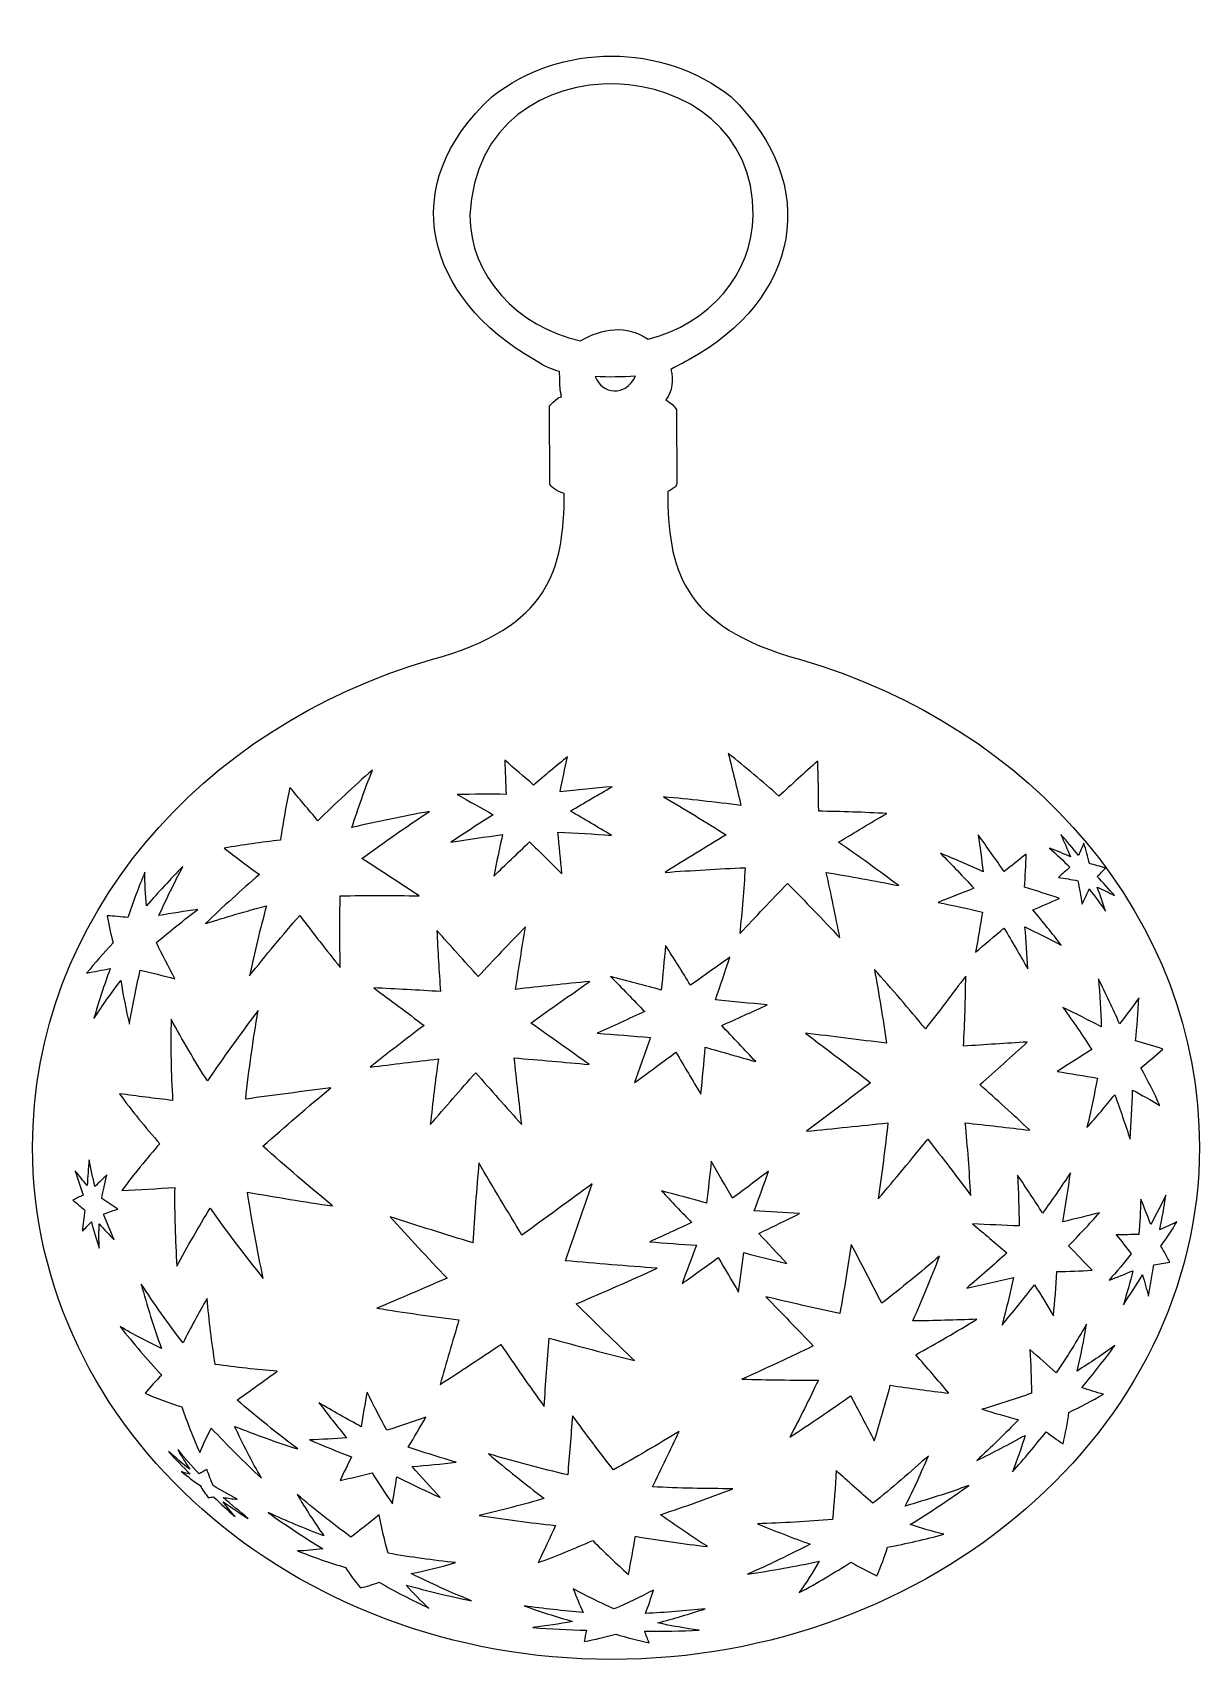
# Model space of a CAD drawing. Header units: centimetres. Extents: x -4.4 to 4.1, y -3.1 to 8.7.
import ezdxf

# ---------------------------------------------------------------- set-up
doc = ezdxf.new("R2010")
doc.units = ezdxf.units.CM
doc.header["$MEASUREMENT"] = 0
doc.layers.add('Layer 1', color=7, linetype='Continuous')

msp = doc.modelspace()

# ---------------------------------------------------------------- linework, layer by layer
at = {"layer": 'Layer 1', "color": 30}
for points, knots in [([(-1.04303, 8.25971), (-1.75202, 7.61265), (-1.52389, 6.79649), (-0.73545, 6.34644), (-0.73545, 6.34644), (-0.64735, 6.29045), (-0.60873, 6.27831), (-0.55355, 6.2621), (-0.55355, 6.2621), (-0.55213, 5.95257), (-0.49248, 6.16427), (-0.62548, 6.01405), (-0.62548, 6.01405), (-0.62548, 6.01405), (-0.623, 5.44602), (-0.623, 5.44602), (-0.623, 5.44602), (-0.623, 5.42776), (-0.58405, 5.39987), (-0.51882, 5.37491), (-0.51882, 5.37491), (-0.52497, 4.82986), (-0.61642, 4.40768), (-1.48372, 4.1694), (-1.48372, 4.1694), (-3.16662, 3.68305), (-4.38256, 2.28218), (-4.38256, 0.62977), (-4.38256, 0.62977), (-4.38256, -1.4263), (-2.49767, -3.09341), (-0.17568, -3.09341), (-0.17568, -3.09341), (2.1463, -3.09341), (4.09569, -1.4263), (4.09569, 0.62977), (4.09569, 0.62977), (4.09569, 2.2823), (2.87961, 3.68305), (1.19685, 4.1694), (1.19685, 4.1694), (0.32071, 4.41007), (0.2365, 4.83833), (0.23195, 5.39144), (0.23195, 5.39144), (0.27387, 5.41137), (0.2981, 5.43166), (0.2981, 5.44601), (0.2981, 5.44601), (0.2981, 5.44601), (0.29727, 5.98427), (0.29727, 5.98427), (0.29727, 5.98427), (0.2775, 6.01589), (0.25938, 6.02856), (0.21955, 6.05538), (0.21955, 6.05538), (0.26515, 6.12219), (0.27514, 6.2006), (0.25593, 6.27614), (0.25593, 6.27614), (0.28503, 6.29499), (0.32597, 6.31338), (0.38161, 6.34559), (0.38161, 6.34559), (1.19042, 6.78444), (1.35848, 7.61846), (0.69001, 8.25969), (0.69001, 8.25969), (0.194, 8.65137), (-0.54721, 8.65146), (-1.04301, 8.25969), (-1.04301, 8.25969), (-1.04301, 8.25969), (-1.04303, 8.25971), (-1.04303, 8.25971)], [0, 0, 0, 0, 0.05, 0.05, 0.05, 0.05, 0.1, 0.1, 0.1, 0.1, 0.15, 0.15, 0.15, 0.15, 0.2, 0.2, 0.2, 0.2, 0.25, 0.25, 0.25, 0.25, 0.3, 0.3, 0.3, 0.3, 0.35, 0.35, 0.35, 0.35, 0.4, 0.4, 0.4, 0.4, 0.45, 0.45, 0.45, 0.45, 0.5, 0.5, 0.5, 0.5, 0.55, 0.55, 0.55, 0.55, 0.6, 0.6, 0.6, 0.6, 0.65, 0.65, 0.65, 0.65, 0.7, 0.7, 0.7, 0.7, 0.75, 0.75, 0.75, 0.75, 0.8, 0.8, 0.8, 0.8, 0.85, 0.85, 0.85, 0.85, 0.9, 0.9, 0.9, 0.9, 1, 1, 1, 1]), ([(0.85204, 7.39734), (0.85204, 6.97081), (0.53106, 6.61066), (0.09136, 6.4961), (0.09136, 6.4961), (-0.06845, 6.60363), (-0.24101, 6.57848), (-0.4006, 6.48535), (-0.4006, 6.48535), (-0.86268, 6.58682), (-1.2051, 6.95677), (-1.2051, 7.39734), (-1.2051, 7.39734), (-1.14718, 8.72453), (0.87483, 8.61308), (0.85204, 7.39734)], [0, 0, 0, 0, 0.2, 0.2, 0.2, 0.2, 0.4, 0.4, 0.4, 0.4, 0.6, 0.6, 0.6, 0.6, 1, 1, 1, 1]), ([(-0.00124, 6.22904), (-0.0767, 6.07284), (-0.24565, 6.09884), (-0.29394, 6.22491), (-0.29394, 6.22491), (-0.19641, 6.22095), (-0.09856, 6.22073), (-0.00124, 6.22904)], [0, 0, 0, 0, 0.33333333, 0.33333333, 0.33333333, 0.33333333, 1, 1, 1, 1]), ([(-0.49568, 3.46331), (-0.51455, 3.3788), (-0.53275, 3.29423), (-0.55025, 3.20948), (-0.55025, 3.20948), (-0.42405, 3.2234), (-0.29735, 3.23521), (-0.17074, 3.24586), (-0.17074, 3.24586), (-0.27288, 3.18787), (-0.37465, 3.12921), (-0.47501, 3.06892), (-0.47501, 3.06892), (-0.37479, 3.01129), (-0.27538, 2.9525), (-0.17653, 2.89281), (-0.17653, 2.89281), (-0.30615, 2.90213), (-0.43524, 2.91037), (-0.56514, 2.91679), (-0.56514, 2.91679), (-0.55557, 2.81594), (-0.54618, 2.71491), (-0.5362, 2.61417), (-0.5362, 2.61417), (-0.61427, 2.69166), (-0.69254, 2.76834), (-0.77184, 2.84485), (-0.77184, 2.84485), (-0.85935, 2.76264), (-0.946, 2.68), (-1.03146, 2.59598), (-1.03146, 2.59598), (-1.01122, 2.6972), (-0.98995, 2.79762), (-0.96779, 2.8986), (-0.96779, 2.8986), (-1.0929, 2.88141), (-1.21778, 2.8633), (-1.34234, 2.8432), (-1.34234, 2.8432), (-1.24116, 2.911), (-1.13882, 2.97721), (-1.03559, 3.04246), (-1.03559, 3.04246), (-1.12255, 3.09222), (-1.21046, 3.14145), (-1.29852, 3.18963), (-1.29852, 3.18963), (-1.17956, 3.19133), (-1.06029, 3.19191), (-0.94133, 3.19046), (-0.94133, 3.19046), (-0.9453, 3.27315), (-0.94921, 3.35569), (-0.95208, 3.43851), (-0.95208, 3.43851), (-0.88166, 3.37906), (-0.81112, 3.31892), (-0.74207, 3.25826), (-0.74207, 3.25826), (-0.66085, 3.32776), (-0.57908, 3.396), (-0.49568, 3.46331), (-0.49568, 3.46331), (-0.49568, 3.46331), (-0.49568, 3.46331), (-0.49568, 3.46331)], [0, 0, 0, 0, 0.05555556, 0.05555556, 0.05555556, 0.05555556, 0.11111111, 0.11111111, 0.11111111, 0.11111111, 0.16666667, 0.16666667, 0.16666667, 0.16666667, 0.22222222, 0.22222222, 0.22222222, 0.22222222, 0.27777778, 0.27777778, 0.27777778, 0.27777778, 0.33333333, 0.33333333, 0.33333333, 0.33333333, 0.38888889, 0.38888889, 0.38888889, 0.38888889, 0.44444444, 0.44444444, 0.44444444, 0.44444444, 0.5, 0.5, 0.5, 0.5, 0.55555556, 0.55555556, 0.55555556, 0.55555556, 0.61111111, 0.61111111, 0.61111111, 0.61111111, 0.66666667, 0.66666667, 0.66666667, 0.66666667, 0.72222222, 0.72222222, 0.72222222, 0.72222222, 0.77777778, 0.77777778, 0.77777778, 0.77777778, 0.83333333, 0.83333333, 0.83333333, 0.83333333, 0.88888889, 0.88888889, 0.88888889, 0.88888889, 1, 1, 1, 1]), ([(0.6718, 3.48812), (0.79732, 3.38714), (0.92038, 3.284), (1.04056, 3.17806), (1.04056, 3.17806), (1.13367, 3.26378), (1.2272, 3.34894), (1.32251, 3.43272), (1.32251, 3.43272), (1.32675, 3.31153), (1.32885, 3.18941), (1.32912, 3.06809), (1.32912, 3.06809), (1.49416, 3.06567), (1.6588, 3.06063), (1.82356, 3.05155), (1.82356, 3.05155), (1.70556, 2.98302), (1.58852, 2.91307), (1.47216, 2.84236), (1.47216, 2.84236), (1.62092, 2.7403), (1.76694, 2.6358), (1.91038, 2.52817), (1.91038, 2.52817), (1.73536, 2.56292), (1.56008, 2.59432), (1.38369, 2.62325), (1.38369, 2.62325), (1.41979, 2.46549), (1.45214, 2.30726), (1.48291, 2.14865), (1.48291, 2.14865), (1.35821, 2.28183), (1.23137, 2.41362), (1.10174, 2.54304), (1.10174, 2.54304), (0.98648, 2.42245), (0.8714, 2.30126), (0.75695, 2.18006), (0.75695, 2.18006), (0.7709, 2.33915), (0.78405, 2.49863), (0.79581, 2.65796), (0.79581, 2.65796), (0.60165, 2.64961), (0.40761, 2.63786), (0.21373, 2.62406), (0.21373, 2.62406), (0.36031, 2.71644), (0.50773, 2.8071), (0.65691, 2.89608), (0.65691, 2.89608), (0.50705, 2.99052), (0.35584, 3.08301), (0.20216, 3.17224), (0.20216, 3.17224), (0.38989, 3.15493), (0.5768, 3.13444), (0.76357, 3.11023), (0.76357, 3.11023), (0.73486, 3.23663), (0.70433, 3.36229), (0.67179, 3.48809), (0.67179, 3.48809), (0.67179, 3.48809), (0.6718, 3.48812), (0.6718, 3.48812)], [0, 0, 0, 0, 0.05555556, 0.05555556, 0.05555556, 0.05555556, 0.11111111, 0.11111111, 0.11111111, 0.11111111, 0.16666667, 0.16666667, 0.16666667, 0.16666667, 0.22222222, 0.22222222, 0.22222222, 0.22222222, 0.27777778, 0.27777778, 0.27777778, 0.27777778, 0.33333333, 0.33333333, 0.33333333, 0.33333333, 0.38888889, 0.38888889, 0.38888889, 0.38888889, 0.44444444, 0.44444444, 0.44444444, 0.44444444, 0.5, 0.5, 0.5, 0.5, 0.55555556, 0.55555556, 0.55555556, 0.55555556, 0.61111111, 0.61111111, 0.61111111, 0.61111111, 0.66666667, 0.66666667, 0.66666667, 0.66666667, 0.72222222, 0.72222222, 0.72222222, 0.72222222, 0.77777778, 0.77777778, 0.77777778, 0.77777778, 0.83333333, 0.83333333, 0.83333333, 0.83333333, 0.88888889, 0.88888889, 0.88888889, 0.88888889, 1, 1, 1, 1]), ([(-1.91285, 3.3674), (-1.96754, 3.2295), (-2.01684, 3.0903), (-2.0625, 2.94985), (-2.0625, 2.94985), (-1.87586, 2.99332), (-1.6884, 3.03181), (-1.49943, 3.06643), (-1.49943, 3.06643), (-1.66583, 2.95625), (-1.82893, 2.84251), (-1.98891, 2.72495), (-1.98891, 2.72495), (-1.85013, 2.63536), (-1.71209, 2.54492), (-1.57467, 2.45375), (-1.57467, 2.45375), (-1.76541, 2.45678), (-1.95623, 2.4569), (-2.14683, 2.45375), (-2.14683, 2.45375), (-2.15107, 2.28013), (-2.15066, 2.10635), (-2.14683, 1.93285), (-2.14683, 1.93285), (-2.24637, 2.0578), (-2.34492, 2.1837), (-2.44118, 2.31071), (-2.44118, 2.31071), (-2.56697, 2.16724), (-2.68863, 2.02154), (-2.80581, 1.87249), (-2.80581, 1.87249), (-2.76985, 2.04296), (-2.72897, 2.21245), (-2.68261, 2.38099), (-2.68261, 2.38099), (-2.83151, 2.34164), (-2.97962, 2.29898), (-3.12579, 2.25201), (-3.12579, 2.25201), (-2.99959, 2.37417), (-2.86842, 2.49252), (-2.73388, 2.60754), (-2.73388, 2.60754), (-2.81934, 2.67135), (-2.90528, 2.7359), (-2.9902, 2.80019), (-2.9902, 2.80019), (-2.8547, 2.82368), (-2.71793, 2.84257), (-2.58092, 2.85807), (-2.58092, 2.85807), (-2.56246, 2.98653), (-2.54046, 3.11388), (-2.51229, 3.24089), (-2.51229, 3.24089), (-2.44529, 3.15965), (-2.37698, 3.07914), (-2.30889, 2.99863), (-2.30889, 2.99863), (-2.18091, 3.12491), (-2.04916, 3.24814), (-1.91284, 3.36739), (-1.91284, 3.36739), (-1.91284, 3.36739), (-1.91285, 3.3674), (-1.91285, 3.3674)], [0, 0, 0, 0, 0.05555556, 0.05555556, 0.05555556, 0.05555556, 0.11111111, 0.11111111, 0.11111111, 0.11111111, 0.16666667, 0.16666667, 0.16666667, 0.16666667, 0.22222222, 0.22222222, 0.22222222, 0.22222222, 0.27777778, 0.27777778, 0.27777778, 0.27777778, 0.33333333, 0.33333333, 0.33333333, 0.33333333, 0.38888889, 0.38888889, 0.38888889, 0.38888889, 0.44444444, 0.44444444, 0.44444444, 0.44444444, 0.5, 0.5, 0.5, 0.5, 0.55555556, 0.55555556, 0.55555556, 0.55555556, 0.61111111, 0.61111111, 0.61111111, 0.61111111, 0.66666667, 0.66666667, 0.66666667, 0.66666667, 0.72222222, 0.72222222, 0.72222222, 0.72222222, 0.77777778, 0.77777778, 0.77777778, 0.77777778, 0.83333333, 0.83333333, 0.83333333, 0.83333333, 0.88888889, 0.88888889, 0.88888889, 0.88888889, 1, 1, 1, 1]), ([(2.48667, 2.89694), (2.55175, 2.80904), (2.61489, 2.71983), (2.67601, 2.62988), (2.67601, 2.62988), (2.72961, 2.67189), (2.78309, 2.71425), (2.83641, 2.75638), (2.83641, 2.75638), (2.83395, 2.67611), (2.83016, 2.5958), (2.82401, 2.51577), (2.82401, 2.51577), (2.90988, 2.4901), (2.99486, 2.46344), (3.0795, 2.43474), (3.0795, 2.43474), (3.0151, 2.40726), (2.95029, 2.37896), (2.88602, 2.35123), (2.88602, 2.35123), (2.9563, 2.26684), (3.02504, 2.18172), (3.0919, 2.09491), (3.0919, 2.09491), (3.00453, 2.14068), (2.91647, 2.18517), (2.82732, 2.22803), (2.82732, 2.22803), (2.83634, 2.12657), (2.84293, 2.02476), (2.84799, 1.92293), (2.84799, 1.92293), (2.7922, 2.02245), (2.7348, 2.12111), (2.67518, 2.21893), (2.67518, 2.21893), (2.60681, 2.16094), (2.53766, 2.10269), (2.46847, 2.0453), (2.46847, 2.0453), (2.48679, 2.14192), (2.50373, 2.23853), (2.51891, 2.33551), (2.51891, 2.33551), (2.41185, 2.36033), (2.30502, 2.38375), (2.19728, 2.40579), (2.19728, 2.40579), (2.28356, 2.44042), (2.37008, 2.47454), (2.4569, 2.50832), (2.4569, 2.50832), (2.37773, 2.59452), (2.2964, 2.67932), (2.21381, 2.76298), (2.21381, 2.76298), (2.318, 2.72), (2.42146, 2.67528), (2.52387, 2.62903), (2.52387, 2.62903), (2.5132, 2.71838), (2.50102, 2.80793), (2.48666, 2.89692), (2.48666, 2.89692), (2.48666, 2.89692), (2.48667, 2.89694), (2.48667, 2.89694)], [0, 0, 0, 0, 0.05555556, 0.05555556, 0.05555556, 0.05555556, 0.11111111, 0.11111111, 0.11111111, 0.11111111, 0.16666667, 0.16666667, 0.16666667, 0.16666667, 0.22222222, 0.22222222, 0.22222222, 0.22222222, 0.27777778, 0.27777778, 0.27777778, 0.27777778, 0.33333333, 0.33333333, 0.33333333, 0.33333333, 0.38888889, 0.38888889, 0.38888889, 0.38888889, 0.44444444, 0.44444444, 0.44444444, 0.44444444, 0.5, 0.5, 0.5, 0.5, 0.55555556, 0.55555556, 0.55555556, 0.55555556, 0.61111111, 0.61111111, 0.61111111, 0.61111111, 0.66666667, 0.66666667, 0.66666667, 0.66666667, 0.72222222, 0.72222222, 0.72222222, 0.72222222, 0.77777778, 0.77777778, 0.77777778, 0.77777778, 0.83333333, 0.83333333, 0.83333333, 0.83333333, 0.88888889, 0.88888889, 0.88888889, 0.88888889, 1, 1, 1, 1]), ([(3.0886, 2.89942), (3.13249, 2.84917), (3.17534, 2.79862), (3.21758, 2.74728), (3.21758, 2.74728), (3.23057, 2.7767), (3.24372, 2.80597), (3.25561, 2.83575), (3.25561, 2.83575), (3.27079, 2.78659), (3.28451, 2.73739), (3.29778, 2.68775), (3.29778, 2.68775), (3.33634, 2.67782), (3.3747, 2.66676), (3.41271, 2.6555), (3.41271, 2.6555), (3.39302, 2.63455), (3.37328, 2.61419), (3.35318, 2.59349), (3.35318, 2.59349), (3.39598, 2.54809), (3.4377, 2.5019), (3.47886, 2.45541), (3.47886, 2.45541), (3.43716, 2.47672), (3.39488, 2.49757), (3.35236, 2.51742), (3.35236, 2.51742), (3.37383, 2.45955), (3.39413, 2.4012), (3.41354, 2.34296), (3.41354, 2.34296), (3.37471, 2.39696), (3.33509, 2.45033), (3.29448, 2.50336), (3.29448, 2.50336), (3.27807, 2.46643), (3.26085, 2.42984), (3.24322, 2.39339), (3.24322, 2.39339), (3.23365, 2.45005), (3.22329, 2.5073), (3.2118, 2.56372), (3.2118, 2.56372), (3.16463, 2.57256), (3.11786, 2.58031), (3.07041, 2.5877), (3.07041, 2.5877), (3.09885, 2.61216), (3.12671, 2.63659), (3.15475, 2.66129), (3.15475, 2.66129), (3.10621, 2.70851), (3.05679, 2.75502), (3.00675, 2.80102), (3.00675, 2.80102), (3.05761, 2.78044), (3.10815, 2.75939), (3.15806, 2.73735), (3.15806, 2.73735), (3.13577, 2.79171), (3.11281, 2.84577), (3.08861, 2.89941), (3.08861, 2.89941), (3.08861, 2.89941), (3.0886, 2.89942), (3.0886, 2.89942)], [0, 0, 0, 0, 0.05555556, 0.05555556, 0.05555556, 0.05555556, 0.11111111, 0.11111111, 0.11111111, 0.11111111, 0.16666667, 0.16666667, 0.16666667, 0.16666667, 0.22222222, 0.22222222, 0.22222222, 0.22222222, 0.27777778, 0.27777778, 0.27777778, 0.27777778, 0.33333333, 0.33333333, 0.33333333, 0.33333333, 0.38888889, 0.38888889, 0.38888889, 0.38888889, 0.44444444, 0.44444444, 0.44444444, 0.44444444, 0.5, 0.5, 0.5, 0.5, 0.55555556, 0.55555556, 0.55555556, 0.55555556, 0.61111111, 0.61111111, 0.61111111, 0.61111111, 0.66666667, 0.66666667, 0.66666667, 0.66666667, 0.72222222, 0.72222222, 0.72222222, 0.72222222, 0.77777778, 0.77777778, 0.77777778, 0.77777778, 0.83333333, 0.83333333, 0.83333333, 0.83333333, 0.88888889, 0.88888889, 0.88888889, 0.88888889, 1, 1, 1, 1]), ([(-3.28951, 2.66709), (-3.352, 2.54965), (-3.41038, 2.43037), (-3.4648, 2.3099), (-3.4648, 2.3099), (-3.37087, 2.32709), (-3.27678, 2.34125), (-3.18203, 2.35372), (-3.18203, 2.35372), (-3.28472, 2.27623), (-3.38468, 2.19676), (-3.48217, 2.11394), (-3.48217, 2.11394), (-3.44047, 2.02544), (-3.3954, 1.93828), (-3.34822, 1.85184), (-3.34822, 1.85184), (-3.43176, 1.87315), (-3.51589, 1.89385), (-3.59957, 1.91468), (-3.59957, 1.91468), (-3.63047, 1.78392), (-3.65652, 1.65238), (-3.67895, 1.52029), (-3.67895, 1.52029), (-3.70329, 1.62623), (-3.72455, 1.73241), (-3.74096, 1.83944), (-3.74096, 1.83944), (-3.80974, 1.74876), (-3.87511, 1.65631), (-3.93692, 1.56163), (-3.93692, 1.56163), (-3.90178, 1.68379), (-3.86203, 1.80462), (-3.81868, 1.92461), (-3.81868, 1.92461), (-3.87583, 1.9148), (-3.9335, 1.90439), (-3.98983, 1.89071), (-3.98983, 1.89071), (-3.92885, 1.9665), (-3.86363, 2.03992), (-3.79635, 2.11147), (-3.79635, 2.11147), (-3.8144, 2.17685), (-3.82979, 2.24249), (-3.841, 2.30908), (-3.841, 2.30908), (-3.79027, 2.30605), (-3.74001, 2.3013), (-3.68969, 2.29585), (-3.68969, 2.29585), (-3.6525, 2.40675), (-3.61175, 2.51632), (-3.56649, 2.62493), (-3.56649, 2.62493), (-3.56636, 2.54333), (-3.56161, 2.46226), (-3.55409, 2.38102), (-3.55409, 2.38102), (-3.46932, 2.47885), (-3.38084, 2.57412), (-3.28951, 2.6671), (-3.28951, 2.6671), (-3.28951, 2.6671), (-3.28951, 2.66709), (-3.28951, 2.66709)], [0, 0, 0, 0, 0.05555556, 0.05555556, 0.05555556, 0.05555556, 0.11111111, 0.11111111, 0.11111111, 0.11111111, 0.16666667, 0.16666667, 0.16666667, 0.16666667, 0.22222222, 0.22222222, 0.22222222, 0.22222222, 0.27777778, 0.27777778, 0.27777778, 0.27777778, 0.33333333, 0.33333333, 0.33333333, 0.33333333, 0.38888889, 0.38888889, 0.38888889, 0.38888889, 0.44444444, 0.44444444, 0.44444444, 0.44444444, 0.5, 0.5, 0.5, 0.5, 0.55555556, 0.55555556, 0.55555556, 0.55555556, 0.61111111, 0.61111111, 0.61111111, 0.61111111, 0.66666667, 0.66666667, 0.66666667, 0.66666667, 0.72222222, 0.72222222, 0.72222222, 0.72222222, 0.77777778, 0.77777778, 0.77777778, 0.77777778, 0.83333333, 0.83333333, 0.83333333, 0.83333333, 0.88888889, 0.88888889, 0.88888889, 0.88888889, 1, 1, 1, 1]), ([(-0.8016, 2.22804), (-0.82662, 2.07682), (-0.85001, 1.92558), (-0.87271, 1.77411), (-0.87271, 1.77411), (-0.69332, 1.79457), (-0.51342, 1.81419), (-0.33362, 1.83199), (-0.33362, 1.83199), (-0.47705, 1.7321), (-0.62012, 1.6312), (-0.76191, 1.52937), (-0.76191, 1.52937), (-0.62039, 1.42912), (-0.47899, 1.3289), (-0.33775, 1.22841), (-0.33775, 1.22841), (-0.51933, 1.24488), (-0.70091, 1.26087), (-0.88263, 1.27637), (-0.88263, 1.27637), (-0.8654, 1.11474), (-0.8472, 0.95336), (-0.82806, 0.79185), (-0.82806, 0.79185), (-0.94059, 0.91716), (-1.05176, 1.04272), (-1.16292, 1.16888), (-1.16292, 1.16888), (-1.27395, 1.04417), (-1.38398, 0.91813), (-1.49282, 0.79185), (-1.49282, 0.79185), (-1.47504, 0.95094), (-1.45558, 1.1102), (-1.43412, 1.26893), (-1.43412, 1.26893), (-1.59929, 1.2498), (-1.76449, 1.22998), (-1.92939, 1.2094), (-1.92939, 1.2094), (-1.80018, 1.31183), (-1.66929, 1.41296), (-1.53748, 1.51284), (-1.53748, 1.51284), (-1.65972, 1.60328), (-1.78207, 1.69382), (-1.90376, 1.78486), (-1.90376, 1.78486), (-1.74187, 1.77723), (-1.58017, 1.76821), (-1.41841, 1.7584), (-1.41841, 1.7584), (-1.42908, 1.90587), (-1.43748, 2.05399), (-1.44487, 2.20158), (-1.44487, 2.20158), (-1.34492, 2.09019), (-1.24496, 1.97881), (-1.14473, 1.86754), (-1.14473, 1.86754), (-1.03179, 1.98898), (-0.91755, 2.10878), (-0.8016, 2.22803), (-0.8016, 2.22803), (-0.8016, 2.22803), (-0.8016, 2.22804), (-0.8016, 2.22804)], [0, 0, 0, 0, 0.05555556, 0.05555556, 0.05555556, 0.05555556, 0.11111111, 0.11111111, 0.11111111, 0.11111111, 0.16666667, 0.16666667, 0.16666667, 0.16666667, 0.22222222, 0.22222222, 0.22222222, 0.22222222, 0.27777778, 0.27777778, 0.27777778, 0.27777778, 0.33333333, 0.33333333, 0.33333333, 0.33333333, 0.38888889, 0.38888889, 0.38888889, 0.38888889, 0.44444444, 0.44444444, 0.44444444, 0.44444444, 0.5, 0.5, 0.5, 0.5, 0.55555556, 0.55555556, 0.55555556, 0.55555556, 0.61111111, 0.61111111, 0.61111111, 0.61111111, 0.66666667, 0.66666667, 0.66666667, 0.66666667, 0.72222222, 0.72222222, 0.72222222, 0.72222222, 0.77777778, 0.77777778, 0.77777778, 0.77777778, 0.83333333, 0.83333333, 0.83333333, 0.83333333, 0.88888889, 0.88888889, 0.88888889, 0.88888889, 1, 1, 1, 1]), ([(0.21704, 2.09327), (0.27775, 1.99714), (0.33836, 1.9005), (0.39811, 1.80388), (0.39811, 1.80388), (0.49341, 1.87192), (0.58848, 1.93972), (0.68419, 2.00728), (0.68419, 2.00728), (0.64932, 1.904), (0.61432, 1.8012), (0.57918, 1.69805), (0.57918, 1.69805), (0.7047, 1.68606), (0.83, 1.67356), (0.95538, 1.66084), (0.95538, 1.66084), (0.8449, 1.6112), (0.73486, 1.56119), (0.62465, 1.51119), (0.62465, 1.51119), (0.70751, 1.4239), (0.78983, 1.33699), (0.87187, 1.24909), (0.87187, 1.24909), (0.75004, 1.28432), (0.62769, 1.31876), (0.50559, 1.35327), (0.50559, 1.35327), (0.49492, 1.23946), (0.48456, 1.1256), (0.47334, 1.01179), (0.47334, 1.01179), (0.41304, 1.11361), (0.35242, 1.21519), (0.29144, 1.31689), (0.29144, 1.31689), (0.19176, 1.24376), (0.09181, 1.17033), (-0.00787, 1.09696), (-0.00787, 1.09696), (0.03069, 1.20617), (0.06919, 1.316), (0.10789, 1.42521), (0.10789, 1.42521), (-0.02118, 1.43562), (-0.14985, 1.44517), (-0.27906, 1.45498), (-0.27906, 1.45498), (-0.16462, 1.50777), (-0.04996, 1.56084), (0.0649, 1.6129), (0.0649, 1.6129), (-0.01714, 1.69826), (-0.09973, 1.78281), (-0.18232, 1.86756), (-0.18232, 1.86756), (-0.05967, 1.83523), (0.06324, 1.80258), (0.18562, 1.76917), (0.18562, 1.76917), (0.19629, 1.87717), (0.20651, 1.98529), (0.21704, 2.09328), (0.21704, 2.09328), (0.21704, 2.09328), (0.21704, 2.09327), (0.21704, 2.09327)], [0, 0, 0, 0, 0.05555556, 0.05555556, 0.05555556, 0.05555556, 0.11111111, 0.11111111, 0.11111111, 0.11111111, 0.16666667, 0.16666667, 0.16666667, 0.16666667, 0.22222222, 0.22222222, 0.22222222, 0.22222222, 0.27777778, 0.27777778, 0.27777778, 0.27777778, 0.33333333, 0.33333333, 0.33333333, 0.33333333, 0.38888889, 0.38888889, 0.38888889, 0.38888889, 0.44444444, 0.44444444, 0.44444444, 0.44444444, 0.5, 0.5, 0.5, 0.5, 0.55555556, 0.55555556, 0.55555556, 0.55555556, 0.61111111, 0.61111111, 0.61111111, 0.61111111, 0.66666667, 0.66666667, 0.66666667, 0.66666667, 0.72222222, 0.72222222, 0.72222222, 0.72222222, 0.77777778, 0.77777778, 0.77777778, 0.77777778, 0.83333333, 0.83333333, 0.83333333, 0.83333333, 0.88888889, 0.88888889, 0.88888889, 0.88888889, 1, 1, 1, 1]), ([(1.73426, 1.91881), (1.86074, 1.7774), (1.98394, 1.63332), (2.10468, 1.48804), (2.10468, 1.48804), (2.20408, 1.61432), (2.30166, 1.74228), (2.39738, 1.87086), (2.39738, 1.87086), (2.39601, 1.70099), (2.39083, 1.53116), (2.38167, 1.36154), (2.38167, 1.36154), (2.5359, 1.37207), (2.69032, 1.38198), (2.84469, 1.39131), (2.84469, 1.39131), (2.73134, 1.28646), (2.61612, 1.18366), (2.49908, 1.08208), (2.49908, 1.08208), (2.62228, 0.97396), (2.74351, 0.86359), (2.86206, 0.75135), (2.86206, 0.75135), (2.70619, 0.76951), (2.54995, 0.78766), (2.39408, 0.80509), (2.39408, 0.80509), (2.41117, 0.62965), (2.42447, 0.4535), (2.43377, 0.27758), (2.43377, 0.27758), (2.33177, 0.41512), (2.22788, 0.55128), (2.12123, 0.68603), (2.12123, 0.68603), (2.00391, 0.53977), (1.8838, 0.39576), (1.76156, 0.25277), (1.76156, 0.25277), (1.78822, 0.43632), (1.81147, 0.62011), (1.83184, 0.80426), (1.83184, 0.80426), (1.63481, 0.78356), (1.43797, 0.76305), (1.24066, 0.74308), (1.24066, 0.74308), (1.39667, 0.85967), (1.55151, 0.97748), (1.70533, 1.09613), (1.70533, 1.09613), (1.54918, 1.21781), (1.39154, 1.33727), (1.23239, 1.4558), (1.23239, 1.4558), (1.42928, 1.43243), (1.62557, 1.40824), (1.82191, 1.38221), (1.82191, 1.38221), (1.79579, 1.5614), (1.76695, 1.74048), (1.73427, 1.91882), (1.73427, 1.91882), (1.73427, 1.91882), (1.73426, 1.91881), (1.73426, 1.91881)], [0, 0, 0, 0, 0.05555556, 0.05555556, 0.05555556, 0.05555556, 0.11111111, 0.11111111, 0.11111111, 0.11111111, 0.16666667, 0.16666667, 0.16666667, 0.16666667, 0.22222222, 0.22222222, 0.22222222, 0.22222222, 0.27777778, 0.27777778, 0.27777778, 0.27777778, 0.33333333, 0.33333333, 0.33333333, 0.33333333, 0.38888889, 0.38888889, 0.38888889, 0.38888889, 0.44444444, 0.44444444, 0.44444444, 0.44444444, 0.5, 0.5, 0.5, 0.5, 0.55555556, 0.55555556, 0.55555556, 0.55555556, 0.61111111, 0.61111111, 0.61111111, 0.61111111, 0.66666667, 0.66666667, 0.66666667, 0.66666667, 0.72222222, 0.72222222, 0.72222222, 0.72222222, 0.77777778, 0.77777778, 0.77777778, 0.77777778, 0.83333333, 0.83333333, 0.83333333, 0.83333333, 0.88888889, 0.88888889, 0.88888889, 0.88888889, 1, 1, 1, 1]), ([(3.36145, 1.85184), (3.4156, 1.74348), (3.46684, 1.63413), (3.51524, 1.52359), (3.51524, 1.52359), (3.56364, 1.58546), (3.6104, 1.64806), (3.65497, 1.71211), (3.65497, 1.71211), (3.65046, 1.60762), (3.64248, 1.50369), (3.63182, 1.39957), (3.63182, 1.39957), (3.698, 1.38141), (3.76421, 1.36157), (3.82943, 1.34087), (3.82943, 1.34087), (3.77802, 1.29377), (3.72483, 1.24829), (3.67068, 1.20362), (3.67068, 1.20362), (3.71922, 1.11366), (3.76514, 1.02291), (3.80793, 0.93077), (3.80793, 0.93077), (3.74298, 0.96951), (3.67649, 1.00655), (3.60949, 1.04239), (3.60949, 1.04239), (3.60662, 0.92325), (3.6006, 0.8041), (3.5913, 0.6852), (3.5913, 0.6852), (3.55712, 0.79356), (3.51974, 0.901), (3.47968, 1.00766), (3.47968, 1.00766), (3.41446, 0.92715), (3.34712, 0.84821), (3.27794, 0.77036), (3.27794, 0.77036), (3.30625, 0.88962), (3.33158, 1.0091), (3.35401, 1.1292), (3.35401, 1.1292), (3.25693, 1.14627), (3.15963, 1.16249), (3.06214, 1.17798), (3.06214, 1.17798), (3.14637, 1.2304), (3.23022, 1.2839), (3.31267, 1.33838), (3.31267, 1.33838), (3.24553, 1.44141), (3.17568, 1.54311), (3.10348, 1.64348), (3.10348, 1.64348), (3.19742, 1.59808), (3.29051, 1.55089), (3.38212, 1.50209), (3.38212, 1.50209), (3.37815, 1.6188), (3.37157, 1.73548), (3.36145, 1.85184)], [0, 0, 0, 0, 0.05882353, 0.05882353, 0.05882353, 0.05882353, 0.11764706, 0.11764706, 0.11764706, 0.11764706, 0.17647059, 0.17647059, 0.17647059, 0.17647059, 0.23529412, 0.23529412, 0.23529412, 0.23529412, 0.29411765, 0.29411765, 0.29411765, 0.29411765, 0.35294118, 0.35294118, 0.35294118, 0.35294118, 0.41176471, 0.41176471, 0.41176471, 0.41176471, 0.47058824, 0.47058824, 0.47058824, 0.47058824, 0.52941176, 0.52941176, 0.52941176, 0.52941176, 0.58823529, 0.58823529, 0.58823529, 0.58823529, 0.64705882, 0.64705882, 0.64705882, 0.64705882, 0.70588235, 0.70588235, 0.70588235, 0.70588235, 0.76470588, 0.76470588, 0.76470588, 0.76470588, 0.82352941, 0.82352941, 0.82352941, 0.82352941, 0.88235294, 0.88235294, 0.88235294, 0.88235294, 1, 1, 1, 1]), ([(-2.74298, 1.6195), (-2.78044, 1.40617), (-2.81041, 1.19196), (-2.83393, 0.97706), (-2.83393, 0.97706), (-2.62787, 1.00539), (-2.42207, 1.03242), (-2.21547, 1.05809), (-2.21547, 1.05809), (-2.38283, 0.91994), (-2.54732, 0.77942), (-2.70826, 0.63558), (-2.70826, 0.63558), (-2.54336, 0.48727), (-2.37425, 0.34233), (-2.20224, 0.20067), (-2.20224, 0.20067), (-2.40898, 0.23154), (-2.61506, 0.26488), (-2.8207, 0.30072), (-2.8207, 0.30072), (-2.78925, 0.09066), (-2.75117, -0.11871), (-2.70577, -0.32684), (-2.70577, -0.32684), (-2.84018, -0.16024), (-2.96938, 0.01027), (-3.0919, 0.18414), (-3.0919, 0.18414), (-3.17736, 0.046), (-3.25813, -0.09479), (-3.33333, -0.23754), (-3.33333, -0.23754), (-3.34659, -0.04697), (-3.35205, 0.14452), (-3.34987, 0.33545), (-3.34987, 0.33545), (-3.47785, 0.3271), (-3.60553, 0.31932), (-3.73352, 0.3123), (-3.73352, 0.3123), (-3.64711, 0.42926), (-3.55472, 0.54241), (-3.45819, 0.65295), (-3.45819, 0.65295), (-3.56129, 0.77075), (-3.65955, 0.8911), (-3.75171, 1.01593), (-3.75171, 1.01593), (-3.62264, 0.99874), (-3.49397, 0.98289), (-3.36476, 0.96715), (-3.36476, 0.96715), (-3.37611, 1.16365), (-3.37975, 1.36076), (-3.37551, 1.5575), (-3.37551, 1.5575), (-3.29333, 1.40519), (-3.205, 1.25576), (-3.11175, 1.10854), (-3.11175, 1.10854), (-2.99471, 1.2824), (-2.87151, 1.45219), (-2.74299, 1.61952), (-2.74299, 1.61952), (-2.74299, 1.61952), (-2.74298, 1.6195), (-2.74298, 1.6195)], [0, 0, 0, 0, 0.05555556, 0.05555556, 0.05555556, 0.05555556, 0.11111111, 0.11111111, 0.11111111, 0.11111111, 0.16666667, 0.16666667, 0.16666667, 0.16666667, 0.22222222, 0.22222222, 0.22222222, 0.22222222, 0.27777778, 0.27777778, 0.27777778, 0.27777778, 0.33333333, 0.33333333, 0.33333333, 0.33333333, 0.38888889, 0.38888889, 0.38888889, 0.38888889, 0.44444444, 0.44444444, 0.44444444, 0.44444444, 0.5, 0.5, 0.5, 0.5, 0.55555556, 0.55555556, 0.55555556, 0.55555556, 0.61111111, 0.61111111, 0.61111111, 0.61111111, 0.66666667, 0.66666667, 0.66666667, 0.66666667, 0.72222222, 0.72222222, 0.72222222, 0.72222222, 0.77777778, 0.77777778, 0.77777778, 0.77777778, 0.83333333, 0.83333333, 0.83333333, 0.83333333, 0.88888889, 0.88888889, 0.88888889, 0.88888889, 1, 1, 1, 1]), ([(-3.97164, 0.53636), (-3.95879, 0.47086), (-3.94465, 0.40625), (-3.92947, 0.34123), (-3.92947, 0.34123), (-3.90062, 0.37005), (-3.87177, 0.39855), (-3.84183, 0.42639), (-3.84183, 0.42639), (-3.85578, 0.36924), (-3.86824, 0.31192), (-3.87986, 0.25441), (-3.87986, 0.25441), (-3.84144, 0.2285), (-3.80279, 0.20304), (-3.76328, 0.17834), (-3.76328, 0.17834), (-3.79815, 0.16599), (-3.83273, 0.15385), (-3.86746, 0.14113), (-3.86746, 0.14113), (-3.84257, 0.07866), (-3.81667, 0.01602), (-3.78974, -0.04573), (-3.78974, -0.04573), (-3.82707, -0.00747), (-3.86319, 0.03126), (-3.89888, 0.07085), (-3.89888, 0.07085), (-3.89984, 0.01189), (-3.90025, -0.04713), (-3.89888, -0.10609), (-3.89888, -0.10609), (-3.91884, -0.04289), (-3.93733, 0.02122), (-3.9551, 0.08491), (-3.9551, 0.08491), (-3.97725, 0.06275), (-3.99936, 0.04024), (-4.02042, 0.01711), (-4.02042, 0.01711), (-4.01563, 0.06832), (-4.00907, 0.1191), (-4.00223, 0.17007), (-4.00223, 0.17007), (-4.03176, 0.1938), (-4.06088, 0.21872), (-4.08905, 0.24366), (-4.08905, 0.24366), (-4.06457, 0.25589), (-4.04048, 0.26771), (-4.01546, 0.27921), (-4.01546, 0.27921), (-4.03542, 0.33769), (-4.05405, 0.39624), (-4.07168, 0.45532), (-4.07168, 0.45532), (-4.04392, 0.41972), (-4.01509, 0.38494), (-3.98569, 0.35031), (-3.98569, 0.35031), (-3.98227, 0.41266), (-3.97738, 0.47411), (-3.97163, 0.53635), (-3.97163, 0.53635), (-3.97163, 0.53635), (-3.97164, 0.53636), (-3.97164, 0.53636)], [0, 0, 0, 0, 0.05555556, 0.05555556, 0.05555556, 0.05555556, 0.11111111, 0.11111111, 0.11111111, 0.11111111, 0.16666667, 0.16666667, 0.16666667, 0.16666667, 0.22222222, 0.22222222, 0.22222222, 0.22222222, 0.27777778, 0.27777778, 0.27777778, 0.27777778, 0.33333333, 0.33333333, 0.33333333, 0.33333333, 0.38888889, 0.38888889, 0.38888889, 0.38888889, 0.44444444, 0.44444444, 0.44444444, 0.44444444, 0.5, 0.5, 0.5, 0.5, 0.55555556, 0.55555556, 0.55555556, 0.55555556, 0.61111111, 0.61111111, 0.61111111, 0.61111111, 0.66666667, 0.66666667, 0.66666667, 0.66666667, 0.72222222, 0.72222222, 0.72222222, 0.72222222, 0.77777778, 0.77777778, 0.77777778, 0.77777778, 0.83333333, 0.83333333, 0.83333333, 0.83333333, 0.88888889, 0.88888889, 0.88888889, 0.88888889, 1, 1, 1, 1]), ([(-1.13977, 0.51321), (-1.03708, 0.33729), (-0.93278, 0.16311), (-0.8264, -0.011), (-0.8264, -0.011), (-0.6559, 0.1131), (-0.48538, 0.23719), (-0.31542, 0.3619), (-0.31542, 0.3619), (-0.38064, 0.17557), (-0.44574, -0.0107), (-0.51055, -0.19703), (-0.51055, -0.19703), (-0.28836, -0.21701), (-0.06604, -0.2355), (0.1567, -0.2516), (0.1567, -0.2516), (-0.03855, -0.33962), (-0.23483, -0.42589), (-0.432, -0.5104), (-0.432, -0.5104), (-0.29253, -0.64927), (-0.15169, -0.78619), (-0.00867, -0.92216), (-0.00867, -0.92216), (-0.21678, -0.87082), (-0.42342, -0.81642), (-0.62961, -0.75928), (-0.62961, -0.75928), (-0.64205, -0.92442), (-0.6545, -1.09023), (-0.66516, -1.25537), (-0.66516, -1.25537), (-0.77332, -1.10693), (-0.87846, -0.95692), (-0.98101, -0.80558), (-0.98101, -0.80558), (-1.1269, -0.90353), (-1.27307, -1.00027), (-1.42088, -1.09579), (-1.42088, -1.09579), (-1.37672, -0.93924), (-1.33149, -0.78292), (-1.28445, -0.62698), (-1.28445, -0.62698), (-1.48367, -0.60131), (-1.68246, -0.57318), (-1.88059, -0.54182), (-1.88059, -0.54182), (-1.71022, -0.47014), (-1.54054, -0.39691), (-1.37127, -0.32354), (-1.37127, -0.32354), (-1.51115, -0.17692), (-1.64835, -0.0285), (-1.78303, 0.12212), (-1.78303, 0.12212), (-1.5845, 0.0571), (-1.38459, -0.0055), (-1.18441, -0.0664), (-1.18441, -0.0664), (-1.17142, 0.1272), (-1.15672, 0.31997), (-1.13976, 0.5132), (-1.13976, 0.5132), (-1.13976, 0.5132), (-1.13977, 0.51321), (-1.13977, 0.51321)], [0, 0, 0, 0, 0.05555556, 0.05555556, 0.05555556, 0.05555556, 0.11111111, 0.11111111, 0.11111111, 0.11111111, 0.16666667, 0.16666667, 0.16666667, 0.16666667, 0.22222222, 0.22222222, 0.22222222, 0.22222222, 0.27777778, 0.27777778, 0.27777778, 0.27777778, 0.33333333, 0.33333333, 0.33333333, 0.33333333, 0.38888889, 0.38888889, 0.38888889, 0.38888889, 0.44444444, 0.44444444, 0.44444444, 0.44444444, 0.5, 0.5, 0.5, 0.5, 0.55555556, 0.55555556, 0.55555556, 0.55555556, 0.61111111, 0.61111111, 0.61111111, 0.61111111, 0.66666667, 0.66666667, 0.66666667, 0.66666667, 0.72222222, 0.72222222, 0.72222222, 0.72222222, 0.77777778, 0.77777778, 0.77777778, 0.77777778, 0.83333333, 0.83333333, 0.83333333, 0.83333333, 0.88888889, 0.88888889, 0.88888889, 0.88888889, 1, 1, 1, 1]), ([(0.5486, 0.52561), (0.60069, 0.43638), (0.65222, 0.34707), (0.70404, 0.25772), (0.70404, 0.25772), (0.79141, 0.32286), (0.87849, 0.38793), (0.96532, 0.45368), (0.96532, 0.45368), (0.93114, 0.35743), (0.89642, 0.26113), (0.86114, 0.16512), (0.86114, 0.16512), (0.97066, 0.15798), (1.08083, 0.15181), (1.19022, 0.14528), (1.19022, 0.14528), (1.09205, 0.09709), (0.99294, 0.04875), (0.89422, 0.00141), (0.89422, 0.00141), (0.9619, -0.07111), (1.02994, -0.1434), (1.09762, -0.21604), (1.09762, -0.21604), (0.99357, -0.19049), (0.88969, -0.16459), (0.78591, -0.13832), (0.78591, -0.13832), (0.77347, -0.23397), (0.76045, -0.3297), (0.74705, -0.42523), (0.74705, -0.42523), (0.69769, -0.34169), (0.64841, -0.25754), (0.59905, -0.17388), (0.59905, -0.17388), (0.51182, -0.23732), (0.42418, -0.30063), (0.33612, -0.36322), (0.33612, -0.36322), (0.37153, -0.27036), (0.40626, -0.17757), (0.44113, -0.08458), (0.44113, -0.08458), (0.32751, -0.07695), (0.21479, -0.06825), (0.10131, -0.05978), (0.10131, -0.05978), (0.20318, -0.01341), (0.30413, 0.03286), (0.40558, 0.07995), (0.40558, 0.07995), (0.33243, 0.15683), (0.26031, 0.23375), (0.1873, 0.31063), (0.1873, 0.31063), (0.29655, 0.28097), (0.40534, 0.25134), (0.51472, 0.22216), (0.51472, 0.22216), (0.52621, 0.32314), (0.53782, 0.42463), (0.54862, 0.5256), (0.54862, 0.5256), (0.54862, 0.5256), (0.5486, 0.52561), (0.5486, 0.52561)], [0, 0, 0, 0, 0.05555556, 0.05555556, 0.05555556, 0.05555556, 0.11111111, 0.11111111, 0.11111111, 0.11111111, 0.16666667, 0.16666667, 0.16666667, 0.16666667, 0.22222222, 0.22222222, 0.22222222, 0.22222222, 0.27777778, 0.27777778, 0.27777778, 0.27777778, 0.33333333, 0.33333333, 0.33333333, 0.33333333, 0.38888889, 0.38888889, 0.38888889, 0.38888889, 0.44444444, 0.44444444, 0.44444444, 0.44444444, 0.5, 0.5, 0.5, 0.5, 0.55555556, 0.55555556, 0.55555556, 0.55555556, 0.61111111, 0.61111111, 0.61111111, 0.61111111, 0.66666667, 0.66666667, 0.66666667, 0.66666667, 0.72222222, 0.72222222, 0.72222222, 0.72222222, 0.77777778, 0.77777778, 0.77777778, 0.77777778, 0.83333333, 0.83333333, 0.83333333, 0.83333333, 0.88888889, 0.88888889, 0.88888889, 0.88888889, 1, 1, 1, 1]), ([(3.15805, 0.44211), (3.14233, 0.32285), (3.12357, 0.20428), (3.10265, 0.08575), (3.10265, 0.08575), (3.19166, 0.10645), (3.2807, 0.12794), (3.36889, 0.15107), (3.36889, 0.15107), (3.29588, 0.06959), (3.22084, -0.01084), (3.14399, -0.08954), (3.14399, -0.08954), (3.20196, -0.14802), (3.25908, -0.20655), (3.31514, -0.26648), (3.31514, -0.26648), (3.23009, -0.2706), (3.1447, -0.27422), (3.05965, -0.2764), (3.05965, -0.2764), (3.05363, -0.38379), (3.04523, -0.49101), (3.03402, -0.59803), (3.03402, -0.59803), (2.98999, -0.52224), (2.94449, -0.44677), (2.89759, -0.37231), (2.89759, -0.37231), (2.82088, -0.47099), (2.74206, -0.56817), (2.66112, -0.66418), (2.66112, -0.66418), (2.69188, -0.54977), (2.71961, -0.4349), (2.74546, -0.31939), (2.74546, -0.31939), (2.63225, -0.34627), (2.51884, -0.37161), (2.40481, -0.39546), (2.40481, -0.39546), (2.5038, -0.31216), (2.60097, -0.22712), (2.69668, -0.1408), (2.69668, -0.1408), (2.61437, -0.06985), (2.53135, 0.00018), (2.44781, 0.07004), (2.44781, 0.07004), (2.5602, 0.06471), (2.67345, 0.06022), (2.78598, 0.05598), (2.78598, 0.05598), (2.78461, 0.17863), (2.78056, 0.30139), (2.7744, 0.42392), (2.7744, 0.42392), (2.83648, 0.33299), (2.89737, 0.24121), (2.9563, 0.14859), (2.9563, 0.14859), (3.02562, 0.24545), (3.09296, 0.34295), (3.15804, 0.44211), (3.15804, 0.44211), (3.15804, 0.44211), (3.15805, 0.44211), (3.15805, 0.44211)], [0, 0, 0, 0, 0.05555556, 0.05555556, 0.05555556, 0.05555556, 0.11111111, 0.11111111, 0.11111111, 0.11111111, 0.16666667, 0.16666667, 0.16666667, 0.16666667, 0.22222222, 0.22222222, 0.22222222, 0.22222222, 0.27777778, 0.27777778, 0.27777778, 0.27777778, 0.33333333, 0.33333333, 0.33333333, 0.33333333, 0.38888889, 0.38888889, 0.38888889, 0.38888889, 0.44444444, 0.44444444, 0.44444444, 0.44444444, 0.5, 0.5, 0.5, 0.5, 0.55555556, 0.55555556, 0.55555556, 0.55555556, 0.61111111, 0.61111111, 0.61111111, 0.61111111, 0.66666667, 0.66666667, 0.66666667, 0.66666667, 0.72222222, 0.72222222, 0.72222222, 0.72222222, 0.77777778, 0.77777778, 0.77777778, 0.77777778, 0.83333333, 0.83333333, 0.83333333, 0.83333333, 0.88888889, 0.88888889, 0.88888889, 0.88888889, 1, 1, 1, 1]), ([(3.85176, 0.27839), (3.83877, 0.19449), (3.82379, 0.11128), (3.80711, 0.02786), (3.80711, 0.02786), (3.84936, 0.0459), (3.8908, 0.06481), (3.93196, 0.08491), (3.93196, 0.08491), (3.89449, 0.0251), (3.85585, -0.03391), (3.81538, -0.09203), (3.81538, -0.09203), (3.83835, -0.13041), (3.8595, -0.16914), (3.87987, -0.20861), (3.87987, -0.20861), (3.84117, -0.21515), (3.80239, -0.22101), (3.76329, -0.22597), (3.76329, -0.22597), (3.75249, -0.30188), (3.73975, -0.37792), (3.72526, -0.45335), (3.72526, -0.45335), (3.71172, -0.40202), (3.69729, -0.351), (3.68061, -0.30039), (3.68061, -0.30039), (3.63672, -0.37328), (3.59053, -0.445), (3.54336, -0.51619), (3.54336, -0.51619), (3.56811, -0.43434), (3.59107, -0.35237), (3.61199, -0.2698), (3.61199, -0.2698), (3.55497, -0.29377), (3.49743, -0.31663), (3.43918, -0.33843), (3.43918, -0.33843), (3.49442, -0.27559), (3.54804, -0.21221), (3.60041, -0.14743), (3.60041, -0.14743), (3.56486, -0.10094), (3.52887, -0.05463), (3.49127, -0.00935), (3.49127, -0.00935), (3.54623, -0.00862), (3.60084, -0.00762), (3.65581, -0.00604), (3.65581, -0.00604), (3.66224, 0.07944), (3.66644, 0.16468), (3.66904, 0.25028), (3.66904, 0.25028), (3.69474, 0.18902), (3.71924, 0.12801), (3.7418, 0.0659), (3.7418, 0.0659), (3.77995, 0.13624), (3.8169, 0.2066), (3.85177, 0.27839), (3.85177, 0.27839), (3.85177, 0.27839), (3.85176, 0.27839), (3.85176, 0.27839)], [0, 0, 0, 0, 0.05555556, 0.05555556, 0.05555556, 0.05555556, 0.11111111, 0.11111111, 0.11111111, 0.11111111, 0.16666667, 0.16666667, 0.16666667, 0.16666667, 0.22222222, 0.22222222, 0.22222222, 0.22222222, 0.27777778, 0.27777778, 0.27777778, 0.27777778, 0.33333333, 0.33333333, 0.33333333, 0.33333333, 0.38888889, 0.38888889, 0.38888889, 0.38888889, 0.44444444, 0.44444444, 0.44444444, 0.44444444, 0.5, 0.5, 0.5, 0.5, 0.55555556, 0.55555556, 0.55555556, 0.55555556, 0.61111111, 0.61111111, 0.61111111, 0.61111111, 0.66666667, 0.66666667, 0.66666667, 0.66666667, 0.72222222, 0.72222222, 0.72222222, 0.72222222, 0.77777778, 0.77777778, 0.77777778, 0.77777778, 0.83333333, 0.83333333, 0.83333333, 0.83333333, 0.88888889, 0.88888889, 0.88888889, 0.88888889, 1, 1, 1, 1]), ([(1.56559, -0.07797), (1.64079, -0.22023), (1.71485, -0.36279), (1.78718, -0.50626), (1.78718, -0.50626), (1.92965, -0.39475), (2.06952, -0.28101), (2.20721, -0.16478), (2.20721, -0.16478), (2.14595, -0.32242), (2.08196, -0.47908), (2.01373, -0.63442), (2.01373, -0.63442), (2.16892, -0.63236), (2.32335, -0.62856), (2.4784, -0.62202), (2.4784, -0.62202), (2.33264, -0.71101), (2.18453, -0.79693), (2.0344, -0.87999), (2.0344, -0.87999), (2.11535, -0.97297), (2.19598, -1.06587), (2.27583, -1.15946), (2.27583, -1.15946), (2.13322, -1.14251), (1.99112, -1.12313), (1.84919, -1.10158), (1.84919, -1.10158), (1.81391, -1.23646), (1.77527, -1.37082), (1.73343, -1.50424), (1.73343, -1.50424), (1.67628, -1.39564), (1.61901, -1.28671), (1.56062, -1.17847), (1.56062, -1.17847), (1.41637, -1.28102), (1.2691, -1.38092), (1.11992, -1.47778), (1.11992, -1.47778), (1.1917, -1.34121), (1.26045, -1.20324), (1.32663, -1.06437), (1.32663, -1.06437), (1.14163, -1.06485), (0.95669, -1.06213), (0.77183, -1.05693), (0.77183, -1.05693), (0.94616, -0.9792), (1.11906, -0.89855), (1.29025, -0.8155), (1.29025, -0.8155), (1.17553, -0.69673), (1.0606, -0.57828), (0.94629, -0.45914), (0.94629, -0.45914), (1.12459, -0.50115), (1.30364, -0.54182), (1.4829, -0.58068), (1.4829, -0.58068), (1.51312, -0.4136), (1.54056, -0.24578), (1.56558, -0.07797), (1.56558, -0.07797), (1.56558, -0.07797), (1.56559, -0.07797), (1.56559, -0.07797)], [0, 0, 0, 0, 0.05555556, 0.05555556, 0.05555556, 0.05555556, 0.11111111, 0.11111111, 0.11111111, 0.11111111, 0.16666667, 0.16666667, 0.16666667, 0.16666667, 0.22222222, 0.22222222, 0.22222222, 0.22222222, 0.27777778, 0.27777778, 0.27777778, 0.27777778, 0.33333333, 0.33333333, 0.33333333, 0.33333333, 0.38888889, 0.38888889, 0.38888889, 0.38888889, 0.44444444, 0.44444444, 0.44444444, 0.44444444, 0.5, 0.5, 0.5, 0.5, 0.55555556, 0.55555556, 0.55555556, 0.55555556, 0.61111111, 0.61111111, 0.61111111, 0.61111111, 0.66666667, 0.66666667, 0.66666667, 0.66666667, 0.72222222, 0.72222222, 0.72222222, 0.72222222, 0.77777778, 0.77777778, 0.77777778, 0.77777778, 0.83333333, 0.83333333, 0.83333333, 0.83333333, 0.88888889, 0.88888889, 0.88888889, 0.88888889, 1, 1, 1, 1]), ([(-3.59296, -0.36653), (-3.49752, -0.51242), (-3.39602, -0.65464), (-3.28869, -0.794), (-3.28869, -0.794), (-3.23482, -0.68455), (-3.1759, -0.57689), (-3.11423, -0.47071), (-3.11423, -0.47071), (-3.10028, -0.63101), (-3.08136, -0.7913), (-3.0547, -0.95027), (-3.0547, -0.95027), (-2.90525, -0.97146), (-2.75462, -0.98729), (-2.60408, -0.99988), (-2.60408, -0.99988), (-2.7013, -1.06962), (-2.79887, -1.13921), (-2.89595, -1.20907), (-2.89595, -1.20907), (-2.75375, -1.3322), (-2.60634, -1.45055), (-2.45443, -1.5646), (-2.45443, -1.5646), (-2.61003, -1.51484), (-2.76346, -1.46072), (-2.91414, -1.40006), (-2.91414, -1.40006), (-2.85493, -1.52791), (-2.79038, -1.6535), (-2.71901, -1.77626), (-2.71901, -1.77626), (-2.84562, -1.65955), (-2.96742, -1.53835), (-3.08364, -1.41328), (-3.08364, -1.41328), (-3.11399, -1.47127), (-3.14267, -1.53005), (-3.16715, -1.59022), (-3.16715, -1.59022), (-3.21692, -1.4821), (-3.2595, -1.37136), (-3.29696, -1.25949), (-3.29696, -1.25949), (-3.3883, -1.23055), (-3.47803, -1.19795), (-3.56485, -1.15944), (-3.56485, -1.15944), (-3.52657, -1.1138), (-3.48597, -1.07025), (-3.44413, -1.02715), (-3.44413, -1.02715), (-3.55037, -0.91358), (-3.65158, -0.79575), (-3.74675, -0.67492), (-3.74675, -0.67492), (-3.64994, -0.73255), (-3.54875, -0.78524), (-3.44579, -0.83367), (-3.44579, -0.83367), (-3.50171, -0.67966), (-3.55058, -0.52379), (-3.59296, -0.36652), (-3.59296, -0.36652), (-3.59296, -0.36652), (-3.59296, -0.36653), (-3.59296, -0.36653)], [0, 0, 0, 0, 0.05555556, 0.05555556, 0.05555556, 0.05555556, 0.11111111, 0.11111111, 0.11111111, 0.11111111, 0.16666667, 0.16666667, 0.16666667, 0.16666667, 0.22222222, 0.22222222, 0.22222222, 0.22222222, 0.27777778, 0.27777778, 0.27777778, 0.27777778, 0.33333333, 0.33333333, 0.33333333, 0.33333333, 0.38888889, 0.38888889, 0.38888889, 0.38888889, 0.44444444, 0.44444444, 0.44444444, 0.44444444, 0.5, 0.5, 0.5, 0.5, 0.55555556, 0.55555556, 0.55555556, 0.55555556, 0.61111111, 0.61111111, 0.61111111, 0.61111111, 0.66666667, 0.66666667, 0.66666667, 0.66666667, 0.72222222, 0.72222222, 0.72222222, 0.72222222, 0.77777778, 0.77777778, 0.77777778, 0.77777778, 0.83333333, 0.83333333, 0.83333333, 0.83333333, 0.88888889, 0.88888889, 0.88888889, 0.88888889, 1, 1, 1, 1]), ([(3.27546, -0.6584), (3.25618, -0.77221), (3.23391, -0.88563), (3.20683, -0.99822), (3.20683, -0.99822), (3.30022, -0.93926), (3.39108, -0.87825), (3.47968, -0.81384), (3.47968, -0.81384), (3.40325, -0.91808), (3.32386, -1.01988), (3.24073, -1.11976), (3.24073, -1.11976), (3.2931, -1.13635), (3.34505, -1.15212), (3.39783, -1.16689), (3.39783, -1.16689), (3.31648, -1.21387), (3.23262, -1.25731), (3.1473, -1.29835), (3.1473, -1.29835), (3.13636, -1.37535), (3.12249, -1.45229), (3.10431, -1.52821), (3.10431, -1.52821), (3.06315, -1.49867), (3.02213, -1.46928), (2.98111, -1.43974), (2.98111, -1.43974), (2.90304, -1.53878), (2.82183, -1.6361), (2.7372, -1.73078), (2.7372, -1.73078), (2.77152, -1.64337), (2.8019, -1.55472), (2.82898, -1.46537), (2.82898, -1.46537), (2.7144, -1.5293), (2.59805, -1.58952), (2.47923, -1.64727), (2.47923, -1.64727), (2.58301, -1.55114), (2.68353, -1.45307), (2.78102, -1.35209), (2.78102, -1.35209), (2.6916, -1.32848), (2.60311, -1.30266), (2.51478, -1.27602), (2.51478, -1.27602), (2.6362, -1.24006), (2.75645, -1.20145), (2.87527, -1.15944), (2.87527, -1.15944), (2.87459, -1.05362), (2.86942, -0.94834), (2.86204, -0.84277), (2.86204, -0.84277), (2.92712, -0.89834), (2.99166, -0.95478), (3.05552, -1.01144), (3.05552, -1.01144), (3.1325, -0.89581), (3.20586, -0.77764), (3.27545, -0.65839), (3.27545, -0.65839), (3.27545, -0.65839), (3.27546, -0.6584), (3.27546, -0.6584)], [0, 0, 0, 0, 0.05555556, 0.05555556, 0.05555556, 0.05555556, 0.11111111, 0.11111111, 0.11111111, 0.11111111, 0.16666667, 0.16666667, 0.16666667, 0.16666667, 0.22222222, 0.22222222, 0.22222222, 0.22222222, 0.27777778, 0.27777778, 0.27777778, 0.27777778, 0.33333333, 0.33333333, 0.33333333, 0.33333333, 0.38888889, 0.38888889, 0.38888889, 0.38888889, 0.44444444, 0.44444444, 0.44444444, 0.44444444, 0.5, 0.5, 0.5, 0.5, 0.55555556, 0.55555556, 0.55555556, 0.55555556, 0.61111111, 0.61111111, 0.61111111, 0.61111111, 0.66666667, 0.66666667, 0.66666667, 0.66666667, 0.72222222, 0.72222222, 0.72222222, 0.72222222, 0.77777778, 0.77777778, 0.77777778, 0.77777778, 0.83333333, 0.83333333, 0.83333333, 0.83333333, 0.88888889, 0.88888889, 0.88888889, 0.88888889, 1, 1, 1, 1]), ([(-1.95171, -1.15118), (-1.90563, -1.24441), (-1.85817, -1.3371), (-1.80867, -1.42899), (-1.80867, -1.42899), (-1.7135, -1.39836), (-1.61859, -1.3666), (-1.52424, -1.33391), (-1.52424, -1.33391), (-1.56704, -1.40631), (-1.60974, -1.47896), (-1.6524, -1.55136), (-1.6524, -1.55136), (-1.53727, -1.58974), (-1.42177, -1.62646), (-1.30513, -1.66133), (-1.30513, -1.66133), (-1.41137, -1.6732), (-1.51763, -1.6832), (-1.62428, -1.69192), (-1.62428, -1.69192), (-1.55769, -1.76795), (-1.48992, -1.8432), (-1.42005, -1.91682), (-1.42005, -1.91682), (-1.52615, -1.869), (-1.63102, -1.81921), (-1.73507, -1.76799), (-1.73507, -1.76799), (-1.74683, -1.83252), (-1.75802, -1.8974), (-1.76814, -1.96229), (-1.76814, -1.96229), (-1.819, -1.88868), (-1.86773, -1.81365), (-1.91531, -1.73822), (-1.91531, -1.73822), (-1.9927, -1.75759), (-2.07026, -1.77608), (-2.14847, -1.79279), (-2.14847, -1.79279), (-2.12085, -1.73601), (-2.09326, -1.67888), (-2.06496, -1.62246), (-2.06496, -1.62246), (-2.16751, -1.58275), (-2.26942, -1.54154), (-2.37006, -1.49844), (-2.37006, -1.49844), (-2.28009, -1.49529), (-2.18952, -1.49056), (-2.09969, -1.48438), (-2.09969, -1.48438), (-2.16847, -1.4006), (-2.23594, -1.31568), (-2.30143, -1.22972), (-2.30143, -1.22972), (-2.20066, -1.28868), (-2.09846, -1.34671), (-1.99551, -1.40253), (-1.99551, -1.40253), (-1.98184, -1.31875), (-1.96741, -1.23472), (-1.95169, -1.15118), (-1.95169, -1.15118), (-1.95169, -1.15118), (-1.95171, -1.15118), (-1.95171, -1.15118)], [0, 0, 0, 0, 0.05555556, 0.05555556, 0.05555556, 0.05555556, 0.11111111, 0.11111111, 0.11111111, 0.11111111, 0.16666667, 0.16666667, 0.16666667, 0.16666667, 0.22222222, 0.22222222, 0.22222222, 0.22222222, 0.27777778, 0.27777778, 0.27777778, 0.27777778, 0.33333333, 0.33333333, 0.33333333, 0.33333333, 0.38888889, 0.38888889, 0.38888889, 0.38888889, 0.44444444, 0.44444444, 0.44444444, 0.44444444, 0.5, 0.5, 0.5, 0.5, 0.55555556, 0.55555556, 0.55555556, 0.55555556, 0.61111111, 0.61111111, 0.61111111, 0.61111111, 0.66666667, 0.66666667, 0.66666667, 0.66666667, 0.72222222, 0.72222222, 0.72222222, 0.72222222, 0.77777778, 0.77777778, 0.77777778, 0.77777778, 0.83333333, 0.83333333, 0.83333333, 0.83333333, 0.88888889, 0.88888889, 0.88888889, 0.88888889, 1, 1, 1, 1]), ([(-0.4593, -1.32316), (-0.36249, -1.45549), (-0.26351, -1.58659), (-0.16164, -1.7159), (-0.16164, -1.7159), (-0.00071, -1.62618), (0.15819, -1.53303), (0.31461, -1.43726), (0.31461, -1.43726), (0.25212, -1.57226), (0.18786, -1.70662), (0.12113, -1.83992), (0.12113, -1.83992), (0.31584, -1.84876), (0.51085, -1.85327), (0.70569, -1.85315), (0.70569, -1.85315), (0.53245, -1.92022), (0.3569, -1.98307), (0.17983, -2.04167), (0.17983, -2.04167), (0.2914, -2.12146), (0.40509, -2.19908), (0.52131, -2.27318), (0.52131, -2.27318), (0.34588, -2.2532), (0.17075, -2.22819), (-0.0029, -2.19877), (-0.0029, -2.19877), (-0.01862, -2.29151), (-0.03501, -2.3842), (-0.05251, -2.47658), (-0.05251, -2.47658), (-0.14234, -2.39667), (-0.22818, -2.31411), (-0.31213, -2.22936), (-0.31213, -2.22936), (-0.44216, -2.28663), (-0.57418, -2.34037), (-0.70818, -2.38976), (-0.70818, -2.38976), (-0.66525, -2.30017), (-0.62394, -2.20983), (-0.58333, -2.11939), (-0.58333, -2.11939), (-0.76874, -2.10002), (-0.95353, -2.07639), (-1.1373, -2.04746), (-1.1373, -2.04746), (-0.97842, -2.01065), (-0.82064, -1.96894), (-0.66436, -1.92426), (-0.66436, -1.92426), (-0.80273, -1.81929), (-0.93825, -1.71129), (-1.07033, -1.60015), (-1.07033, -1.60015), (-0.87959, -1.65536), (-0.68751, -1.70626), (-0.49403, -1.75311), (-0.49403, -1.75311), (-0.48309, -1.60988), (-0.47106, -1.46627), (-0.4593, -1.32316)], [0, 0, 0, 0, 0.05882353, 0.05882353, 0.05882353, 0.05882353, 0.11764706, 0.11764706, 0.11764706, 0.11764706, 0.17647059, 0.17647059, 0.17647059, 0.17647059, 0.23529412, 0.23529412, 0.23529412, 0.23529412, 0.29411765, 0.29411765, 0.29411765, 0.29411765, 0.35294118, 0.35294118, 0.35294118, 0.35294118, 0.41176471, 0.41176471, 0.41176471, 0.41176471, 0.47058824, 0.47058824, 0.47058824, 0.47058824, 0.52941176, 0.52941176, 0.52941176, 0.52941176, 0.58823529, 0.58823529, 0.58823529, 0.58823529, 0.64705882, 0.64705882, 0.64705882, 0.64705882, 0.70588235, 0.70588235, 0.70588235, 0.70588235, 0.76470588, 0.76470588, 0.76470588, 0.76470588, 0.82352941, 0.82352941, 0.82352941, 0.82352941, 0.88235294, 0.88235294, 0.88235294, 0.88235294, 1, 1, 1, 1]), ([(-3.32755, -1.56873), (-3.27751, -1.62806), (-3.22585, -1.68675), (-3.17293, -1.74402), (-3.17293, -1.74402), (-3.15379, -1.73446), (-3.13461, -1.72442), (-3.11588, -1.71425), (-3.11588, -1.71425), (-3.10193, -1.75348), (-3.08667, -1.79269), (-3.06958, -1.83083), (-3.06958, -1.83083), (-3.01256, -1.86558), (-2.95502, -1.89809), (-2.89595, -1.93005), (-2.89595, -1.93005), (-2.93, -1.92654), (-2.96332, -1.92217), (-2.99682, -1.91599), (-2.99682, -1.91599), (-2.93775, -1.96817), (-2.87755, -2.01907), (-2.81575, -2.06895), (-2.81575, -2.06895), (-2.87755, -2.02984), (-2.93886, -1.98906), (-2.99848, -1.94741), (-2.99848, -1.94741), (-2.97059, -1.98422), (-2.94133, -2.02061), (-2.91084, -2.05572), (-2.91084, -2.05572), (-2.96471, -2.00874), (-3.01666, -1.96101), (-3.06794, -1.91185), (-3.06794, -1.91185), (-3.08066, -1.91439), (-3.09381, -1.91655), (-3.1068, -1.91764), (-3.1068, -1.91764), (-3.12745, -1.88919), (-3.14718, -1.85978), (-3.1655, -1.83), (-3.1655, -1.83), (-3.21144, -1.79731), (-3.25652, -1.764), (-3.30027, -1.72913), (-3.30027, -1.72913), (-3.27949, -1.73652), (-3.25821, -1.74211), (-3.2366, -1.74732), (-3.2366, -1.74732), (-3.29075, -1.69368), (-3.34325, -1.63942), (-3.39452, -1.58361), (-3.39452, -1.58361), (-3.34461, -1.6272), (-3.2931, -1.66965), (-3.24073, -1.71094), (-3.24073, -1.71094), (-3.27108, -1.66457), (-3.30047, -1.61667), (-3.32755, -1.56873)], [0, 0, 0, 0, 0.05882353, 0.05882353, 0.05882353, 0.05882353, 0.11764706, 0.11764706, 0.11764706, 0.11764706, 0.17647059, 0.17647059, 0.17647059, 0.17647059, 0.23529412, 0.23529412, 0.23529412, 0.23529412, 0.29411765, 0.29411765, 0.29411765, 0.29411765, 0.35294118, 0.35294118, 0.35294118, 0.35294118, 0.41176471, 0.41176471, 0.41176471, 0.41176471, 0.47058824, 0.47058824, 0.47058824, 0.47058824, 0.52941176, 0.52941176, 0.52941176, 0.52941176, 0.58823529, 0.58823529, 0.58823529, 0.58823529, 0.64705882, 0.64705882, 0.64705882, 0.64705882, 0.70588235, 0.70588235, 0.70588235, 0.70588235, 0.76470588, 0.76470588, 0.76470588, 0.76470588, 0.82352941, 0.82352941, 0.82352941, 0.82352941, 0.88235294, 0.88235294, 0.88235294, 0.88235294, 1, 1, 1, 1]), ([(2.12618, -1.61338), (2.07504, -1.73675), (2.01932, -1.85909), (1.95833, -1.97884), (1.95833, -1.97884), (2.11407, -1.93416), (2.26806, -1.88486), (2.4197, -1.83001), (2.4197, -1.83001), (2.28174, -1.92905), (2.1402, -2.02353), (1.99471, -2.11361), (1.99471, -2.11361), (2.0747, -2.14), (2.15604, -2.16403), (2.23862, -2.18389), (2.23862, -2.18389), (2.10421, -2.22058), (1.96745, -2.25187), (1.83017, -2.27815), (1.83017, -2.27815), (1.80761, -2.34849), (1.78266, -2.41788), (1.75162, -2.48568), (1.75162, -2.48568), (1.68708, -2.45529), (1.62491, -2.42147), (1.56393, -2.38563), (1.56393, -2.38563), (1.44224, -2.46409), (1.31694, -2.53867), (1.18855, -2.60805), (1.18855, -2.60805), (1.24078, -2.53432), (1.28853, -2.4577), (1.33242, -2.37985), (1.33242, -2.37985), (1.16014, -2.4169), (0.9864, -2.44796), (0.81152, -2.47411), (0.81152, -2.47411), (0.96685, -2.40595), (1.11848, -2.33285), (1.26793, -2.255), (1.26793, -2.255), (1.13817, -2.2096), (1.0109, -2.16003), (0.88511, -2.107), (0.88511, -2.107), (1.06669, -2.10204), (1.24826, -2.09178), (1.42916, -2.07641), (1.42916, -2.07641), (1.4416, -1.95836), (1.45029, -1.83999), (1.45645, -1.7217), (1.45645, -1.7217), (1.54437, -1.80173), (1.63286, -1.88115), (1.72351, -1.959), (1.72351, -1.959), (1.86188, -1.84798), (1.99628, -1.73228), (2.12617, -1.61339), (2.12617, -1.61339), (2.12617, -1.61339), (2.12618, -1.61338), (2.12618, -1.61338)], [0, 0, 0, 0, 0.05555556, 0.05555556, 0.05555556, 0.05555556, 0.11111111, 0.11111111, 0.11111111, 0.11111111, 0.16666667, 0.16666667, 0.16666667, 0.16666667, 0.22222222, 0.22222222, 0.22222222, 0.22222222, 0.27777778, 0.27777778, 0.27777778, 0.27777778, 0.33333333, 0.33333333, 0.33333333, 0.33333333, 0.38888889, 0.38888889, 0.38888889, 0.38888889, 0.44444444, 0.44444444, 0.44444444, 0.44444444, 0.5, 0.5, 0.5, 0.5, 0.55555556, 0.55555556, 0.55555556, 0.55555556, 0.61111111, 0.61111111, 0.61111111, 0.61111111, 0.66666667, 0.66666667, 0.66666667, 0.66666667, 0.72222222, 0.72222222, 0.72222222, 0.72222222, 0.77777778, 0.77777778, 0.77777778, 0.77777778, 0.83333333, 0.83333333, 0.83333333, 0.83333333, 0.88888889, 0.88888889, 0.88888889, 0.88888889, 1, 1, 1, 1]), ([(-2.45938, -1.89532), (-2.33372, -2.00283), (-2.20366, -2.106), (-2.06912, -2.20455), (-2.06912, -2.20455), (-1.99939, -2.15225), (-1.93176, -2.09853), (-1.86489, -2.04332), (-1.86489, -2.04332), (-1.84643, -2.13703), (-1.82526, -2.22982), (-1.79792, -2.32196), (-1.79792, -2.32196), (-1.63603, -2.35041), (-1.47238, -2.37293), (-1.30844, -2.38976), (-1.30844, -2.38976), (-1.41468, -2.42075), (-1.52248, -2.44758), (-1.63173, -2.46914), (-1.63173, -2.46914), (-1.48843, -2.54009), (-1.34311, -2.60646), (-1.19434, -2.66675), (-1.19434, -2.66675), (-1.35391, -2.6343), (-1.51182, -2.59623), (-1.66811, -2.55265), (-1.66811, -2.55265), (-1.61697, -2.61173), (-1.56222, -2.66795), (-1.50275, -2.7205), (-1.50275, -2.7205), (-1.62663, -2.66226), (-1.74731, -2.59966), (-1.8649, -2.53198), (-1.8649, -2.53198), (-1.90865, -2.54881), (-1.95318, -2.56339), (-1.99967, -2.57332), (-1.99967, -2.57332), (-2.04028, -2.52683), (-2.07599, -2.4769), (-2.10798, -2.42532), (-2.10798, -2.42532), (-2.22639, -2.38985), (-2.34369, -2.35013), (-2.45773, -2.3046), (-2.45773, -2.3046), (-2.3962, -2.30412), (-2.33488, -2.29785), (-2.27418, -2.28889), (-2.27418, -2.28889), (-2.40995, -2.2062), (-2.54128, -2.1188), (-2.6694, -2.02679), (-2.6694, -2.02679), (-2.53773, -2.08805), (-2.40305, -2.14378), (-2.26591, -2.19464), (-2.26591, -2.19464), (-2.33605, -2.09778), (-2.39991, -1.99776), (-2.45939, -1.89533), (-2.45939, -1.89533), (-2.45939, -1.89533), (-2.45938, -1.89532), (-2.45938, -1.89532)], [0, 0, 0, 0, 0.05555556, 0.05555556, 0.05555556, 0.05555556, 0.11111111, 0.11111111, 0.11111111, 0.11111111, 0.16666667, 0.16666667, 0.16666667, 0.16666667, 0.22222222, 0.22222222, 0.22222222, 0.22222222, 0.27777778, 0.27777778, 0.27777778, 0.27777778, 0.33333333, 0.33333333, 0.33333333, 0.33333333, 0.38888889, 0.38888889, 0.38888889, 0.38888889, 0.44444444, 0.44444444, 0.44444444, 0.44444444, 0.5, 0.5, 0.5, 0.5, 0.55555556, 0.55555556, 0.55555556, 0.55555556, 0.61111111, 0.61111111, 0.61111111, 0.61111111, 0.66666667, 0.66666667, 0.66666667, 0.66666667, 0.72222222, 0.72222222, 0.72222222, 0.72222222, 0.77777778, 0.77777778, 0.77777778, 0.77777778, 0.83333333, 0.83333333, 0.83333333, 0.83333333, 0.88888889, 0.88888889, 0.88888889, 0.88888889, 1, 1, 1, 1]), ([(-0.45351, -2.58076), (-0.3567, -2.63258), (-0.25773, -2.68124), (-0.15668, -2.72628), (-0.15668, -2.72628), (-0.0596, -2.68415), (0.03546, -2.63853), (0.12857, -2.58985), (0.12857, -2.58985), (0.11121, -2.64675), (0.09189, -2.70329), (0.07152, -2.75935), (0.07152, -2.75935), (0.21646, -2.75184), (0.36162, -2.74024), (0.5056, -2.72462), (0.5056, -2.72462), (0.39157, -2.76264), (0.27607, -2.79746), (0.15916, -2.82797), (0.15916, -2.82797), (0.25925, -2.84928), (0.35936, -2.86708), (0.46095, -2.88089), (0.46095, -2.88089), (0.32887, -2.88731), (0.19712, -2.88966), (0.0649, -2.88833), (0.0649, -2.88833), (0.07502, -2.9163), (0.08539, -2.94448), (0.09797, -2.97184), (0.09797, -2.97184), (0.01579, -2.95465), (-0.06513, -2.9338), (-0.14512, -2.90983), (-0.14512, -2.90983), (-0.22101, -2.93102), (-0.29787, -2.94904), (-0.3758, -2.96357), (-0.3758, -2.96357), (-0.36924, -2.93621), (-0.36322, -2.9092), (-0.35761, -2.88171), (-0.35761, -2.88171), (-0.48805, -2.87868), (-0.6188, -2.87194), (-0.7487, -2.86104), (-0.7487, -2.86104), (-0.65176, -2.85051), (-0.55475, -2.83514), (-0.45931, -2.81722), (-0.45931, -2.81722), (-0.57813, -2.78308), (-0.69586, -2.74547), (-0.81154, -2.70395), (-0.81154, -2.70395), (-0.66893, -2.72417), (-0.52543, -2.7398), (-0.38159, -2.75191), (-0.38159, -2.75191), (-0.40771, -2.69549), (-0.43137, -2.63851), (-0.45352, -2.58076), (-0.45352, -2.58076), (-0.45352, -2.58076), (-0.45351, -2.58076), (-0.45351, -2.58076)], [0, 0, 0, 0, 0.05555556, 0.05555556, 0.05555556, 0.05555556, 0.11111111, 0.11111111, 0.11111111, 0.11111111, 0.16666667, 0.16666667, 0.16666667, 0.16666667, 0.22222222, 0.22222222, 0.22222222, 0.22222222, 0.27777778, 0.27777778, 0.27777778, 0.27777778, 0.33333333, 0.33333333, 0.33333333, 0.33333333, 0.38888889, 0.38888889, 0.38888889, 0.38888889, 0.44444444, 0.44444444, 0.44444444, 0.44444444, 0.5, 0.5, 0.5, 0.5, 0.55555556, 0.55555556, 0.55555556, 0.55555556, 0.61111111, 0.61111111, 0.61111111, 0.61111111, 0.66666667, 0.66666667, 0.66666667, 0.66666667, 0.72222222, 0.72222222, 0.72222222, 0.72222222, 0.77777778, 0.77777778, 0.77777778, 0.77777778, 0.83333333, 0.83333333, 0.83333333, 0.83333333, 0.88888889, 0.88888889, 0.88888889, 0.88888889, 1, 1, 1, 1])]:
    msp.add_open_spline(points, degree=3, knots=knots, dxfattribs=at)

doc.saveas('drawing.dxf')
